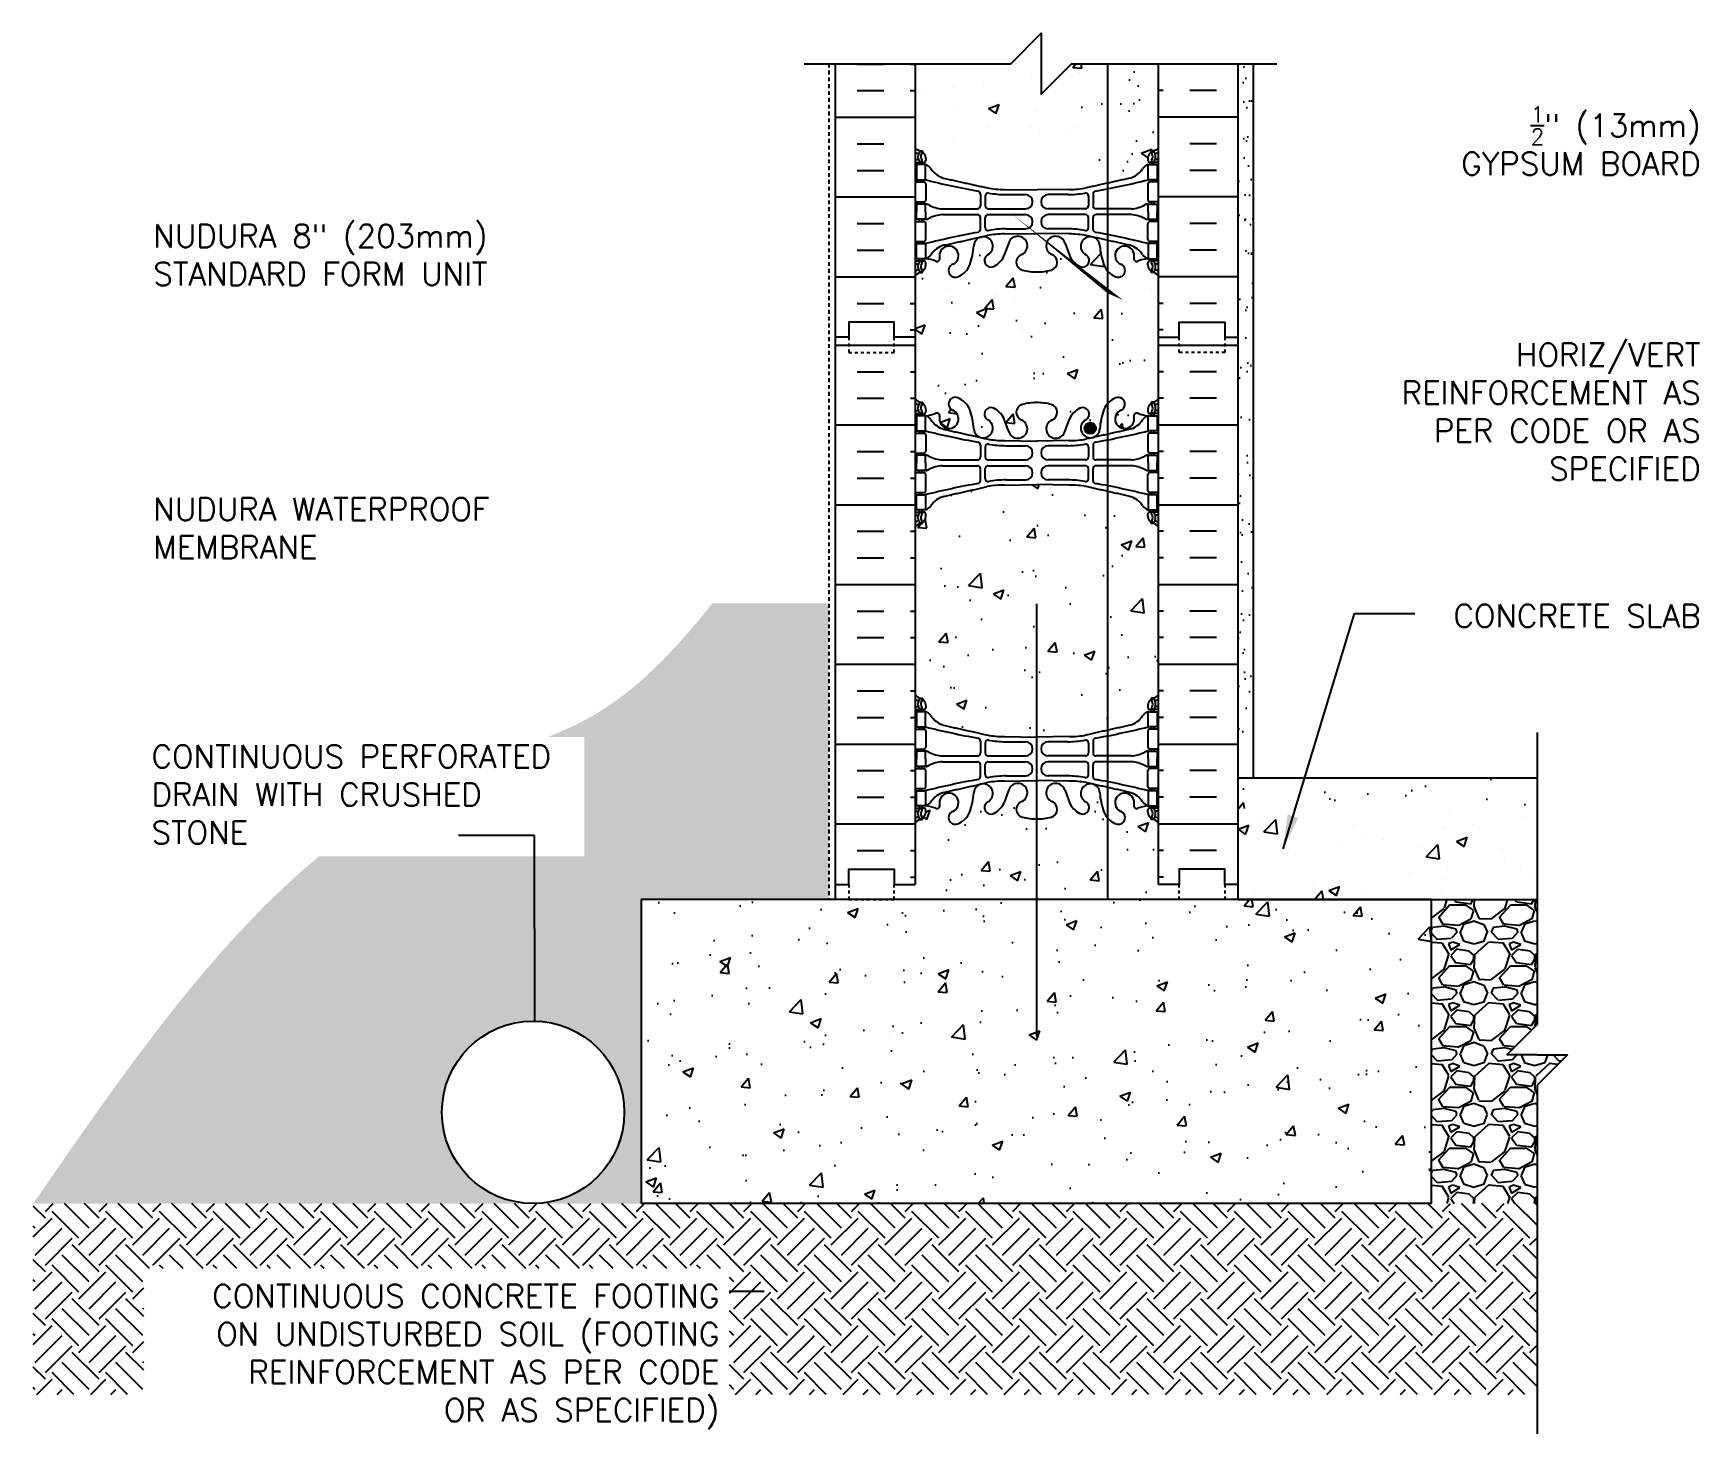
# Model space of a CAD drawing. Header units: inches. Extents: x -48.6 to 6.2, y 171.7 to 217.8.
import ezdxf

# ---------------------------------------------------------------- set-up
doc = ezdxf.new("R2010")
doc.units = ezdxf.units.IN
doc.header["$LTSCALE"] = 0.5
doc.header["$MEASUREMENT"] = 0
doc.linetypes.add('DASHED2', pattern=[0.375, 0.25, -0.125])
for name, color, linetype in [('HATCH', 12, 'Continuous'), ('line25', 2, 'Continuous'), ('LINE3', 3, 'Continuous'), ('LINE50', 5, 'Continuous'), ('LINE9', 9, 'Continuous'), ('TEXT', 4, 'Continuous'), ('Web_Edge', 9, 'Continuous')]:
    doc.layers.add(name, color=color, linetype=linetype)
doc.styles.add('DIM', font='romans.shx', dxfattribs={"width": 0.7})
doc.styles.add('ROMANS', font='romans')
doc.styles.get("Standard").update_dxf_attribs({"font": 'romans.shx'})
doc.dimstyles.new('ext', dxfattribs={"dimscale": 12, "dimtxt": 0.09375, "dimasz": 0.09375, "dimexe": 0.09375, "dimexo": 0.0625, "dimgap": 0.0625, "dimtad": 0, "dimjust": 1, "dimdec": 1, "dimzin": 3, "dimdsep": 46, "dimlunit": 4, "dimtxsty": 'DIM', "dimcen": 0.09, "dimdle": 0.09375, "dimclrt": 4, "dimadec": 0, "dimazin": 0, "dimtfac": 1, "dimtdec": 1, "dimtmove": 2, "dimatfit": 3, "dimfxl": 1, "dimfrac": 2, "dimtolj": 1, "dimtzin": 0, "dimarcsym": 0})
doc.dimstyles.new('ext_12', dxfattribs={"dimscale": 12, "dimtxt": 0.09375, "dimasz": 0.09375, "dimexe": 0.09375, "dimexo": 0.0625, "dimgap": 0.0625, "dimtad": 1, "dimdec": 1, "dimzin": 3, "dimdsep": 46, "dimlunit": 4, "dimtxsty": 'DIM', "dimcen": 0.09, "dimdle": 0.09375, "dimclrt": 4, "dimadec": 0, "dimazin": 0, "dimtfac": 1, "dimtdec": 1, "dimtmove": 2, "dimatfit": 3, "dimfxl": 1, "dimfrac": 2, "dimtolj": 1, "dimtzin": 0, "dimarcsym": 0})
pattern_1 = [(228.0128, (-23.80887, -25.80796), (-15.99999646, -18.00000268), [0.269072, -26.638176]), (184.9697, (-23.98887, -26.00796), (24.000002103, 1.999982614), [0.461736, -45.71185]), (132.5104, (-24.44887, -26.04796), (19.99998144, -22.00001735), [0.325576, -32.232064]), (267.2737, (-25.22887, -26.54796), (1.999992035, 40.00000059), [0.420476, -41.627116]), (292.8337, (-25.24887, -26.96796), (-10.00001981, 23.999992824), [0.41231, -40.818746]), (357.2737, (-25.08887, -27.34796), (-40.00000059, 1.999992035), [0.420476, -41.627116]), (37.6942, (-24.66887, -27.36796), (-26.000014691, -19.99998081), [0.556058, -55.049698]), (72.2553, (-24.22887, -27.02796), (14.000021525, 43.999992462), [0.524976, -51.972642]), (121.4296, (-24.06887, -26.52796), (-16.00001647, 25.999990073), [0.4219, -41.768146]), (175.2364, (-24.28887, -26.16796), (22.00000189, -1.99998307), [0.481664, -23.601526]), (222.3974, (-24.76887, -26.12796), (-24.000014702, -21.999984164), [0.622896, -61.66675]), (138.8141, (-23.24887, -26.56796), (-14.0000059, 11.99999463), [0.212602, -21.047688]), (171.4692, (-23.40887, -26.42796), (25.99999657, -4.00001582), [0.404474, -40.043022]), (225, (-23.8089, -26.368), (-2e-16, -2.000001), [0.282842, -2.545584]), (203.1986, (-23.94887, -26.12796), (9.99999946, 4.00000265), [0.152316, -15.07923]), (291.8014, (-24.08887, -26.18796), (-1.9999998, 6.00000055), [0.215406, -10.554924]), (30.9638, (-24.00887, -26.38796), (5.99999604, 4.00000497), [0.349858, -11.312046]), (161.5651, (-23.7089, -26.20796), (4.0000009, -1.9999968), [0.252982, -6.071574]), (16.3895, (-25.24887, -26.18796), (20.000004397, 5.99998542), [0.3544, -35.08569]), (70.3462, (-24.90887, -26.08796), (-7.999990495, -22.00000427), [0.297322, -29.434816]), (293.1986, (-23.70887, -25.80796), (-4.00000265, 9.99999946), [0.30463, -14.926916]), (343.6105, (-23.58887, -26.08796), (-20.000004397, 5.99998542), [0.3544, -35.08569]), (339.444, (-25.24887, -27.42796), (-10.0000037, 3.999992), [0.34176, -16.746248]), (294.7751, (-24.92887, -27.54796), (-9.99998438, 22.00000684), [0.286356, -28.349286]), (66.8014, (-23.68887, -27.80796), (4.00000265, 9.99999946), [0.30463, -14.926916]), (17.354, (-23.56887, -27.52796), (-26.00000404, -7.999989005), [0.335262, -33.190848]), (69.444, (-24.66887, -27.80796), (-3.999992, -10.0000037), [0.17088, -16.917128]), (101.3099, (-23.80887, -27.80796), (-1.99999526, 8.0000015), [0.10198, -10.096058]), (165.9638, (-23.82887, -27.70796), (6.0000011, -1.9999961), [0.41231, -7.8339]), (186.009, (-24.22887, -27.60796), (19.9999995, 1.999998635), [0.3821, -37.827846]), (303.6901, (-24.0089, -26.56796), (-2.0000027, 3.9999991), [0.288444, -6.922658]), (353.1572, (-23.84887, -26.80796), (33.99999873, -4.000015996), [0.503588, -49.855126]), (60.9454, (-23.34887, -26.86796), (-8.00000005, -14.00000077), [0.205912, -20.385348]), (90, (-23.2489, -26.688), (-2, 2), [0.12, -1.88]), (120.2564, (-24.26887, -27.54796), (7.99998977, -14.00000491), [0.277848, -27.50704]), (48.0128, (-24.40887, -27.30796), (15.99999646, 18.00000268), [0.538144, -26.369104]), (0, (-24.0489, -26.908), (2, 2), [0.52, -1.48]), (325.3048, (-23.52887, -26.90796), (-19.99998852, 14.00001722), [0.316228, -31.306548]), (254.0546, (-23.26887, -27.08796), (-1.99999978, -8.00000025), [0.291204, -14.269016]), (207.646, (-23.34887, -27.36796), (-37.999991614, -20.000015426), [0.47413, -46.938948]), (175.4261, (-23.76887, -27.58796), (-26.000001117, 1.999989602), [0.501598, -49.658148])]
pattern_2 = [(45, (-25.2489, -27.808), (1e-16, 1.767767), [1.25, -1.25]), (45, (-25.5803, -27.4765), (1e-16, 1.767767), [1.25, -1.25]), (45, (-25.9118, -27.145), (1e-16, 1.767767), [1.25, -1.25]), (135, (-25.9118, -26.9241), (-1.767767, 2e-16), [1.25, -1.25]), (135, (-25.5803, -26.5926), (-1.767767, 2e-16), [1.25, -1.25]), (135, (-25.2489, -26.2612), (-1.767767, 2e-16), [1.25, -1.25])]

msp = doc.modelspace()

# ---------------------------------------------------------------- texts
at = {"layer": 'TEXT', "char_height": 0.75, "style": 'ROMANS'}
for s, insert, width, attachment_point in [('\\A1;{\\H0.7x;\\S1/2;}" (13mm) \\PGYPSUM BOARD', (6.221, 214.248), 11.98734, 6), ('NUDURA 8" (203mm) STANDARD FORM UNIT', (-44.676, 210.49), 14.30365, 4), ('HORIZ/VERT REINFORCEMENT AS PER CODE OR AS SPECIFIED', (6.221, 205.333), 11.98734, 6), ('NUDURA WATERPROOF MEMBRANE', (-44.676, 201.498), 14.30365, 4), ('CONCRETE SLAB  ', (6.221, 198.616), 14.1811, 6), ('CONTINUOUS PERFORATED DRAIN WITH CRUSHED STONE', (-44.736, 192.739), 14.30365, 4)]:
    msp.add_mtext(s, dxfattribs=dict(at, insert=insert, width=width, attachment_point=attachment_point))
at = {"layer": 'TEXT', "insert": (-26.057, 174.238), "char_height": 0.75, "width": 18.6698, "attachment_point": 6}
msp.add_mtext('CONTINUOUS CONCRETE FOOTING ON UNDISTURBED SOIL (FOOTING REINFORCEMENT AS PER CODE OR AS SPECIFIED)', dxfattribs=at)

# ---------------------------------------------------------------- hatches: boundary and pattern name
h = msp.add_hatch()
h.set_pattern_fill('GRAVEL', color=12, scale=2, style=0)
h.set_pattern_definition(pattern_1)
edge = h.paths.add_edge_path()
edge.add_spline(control_points=[(-26.292, 199.023), (-27.453, 197.561), (-29.083, 195.785), (-31.21, 194.826), (-31.7, 194.63)], knot_values=[6.696622, 6.696622, 6.696622, 6.696622, 12.167605, 13.754566, 13.754566, 13.754566, 13.754566], degree=3, periodic=0)
edge.add_line((-31.7, 194.63), (-30.5, 194.63))
edge.add_line((-30.5, 194.63), (-30.5, 190.709))
edge.add_line((-30.5, 190.709), (-39.222, 190.709))
edge.add_spline(control_points=[(-39.222, 190.709), (-41.461, 188.856), (-44.737, 184.933), (-47.493, 180.927), (-48.625, 179.282)], knot_values=[22.269966, 22.269966, 22.269966, 22.269966, 30.925801, 36.953415, 36.953415, 36.953415, 36.953415], degree=3, periodic=0)
edge.add_line((-48.625, 179.282), (-32.185, 179.282))
edge.add_arc((-32.185, 182.282), 3, 180, 270, ccw=False)
edge.add_arc((-32.185, 182.282), 3, 0, 180, ccw=False)
edge.add_arc((-32.185, 182.282), 3, -90, 0, ccw=False)
edge.add_line((-32.185, 179.282), (-28.627, 179.282))
edge.add_line((-28.627, 179.282), (-28.627, 189.282))
edge.add_line((-28.627, 189.282), (-22.463, 189.282))
edge.add_line((-22.463, 189.282), (-22.463, 199.023))
edge.add_line((-22.463, 199.023), (-23.543, 199.023))
edge.add_line((-23.543, 199.023), (-26.292, 199.023))
h = msp.add_hatch()
h.set_pattern_fill('GRAVEL', color=12, scale=2, style=0)
h.set_pattern_definition(pattern_1)
h.paths.add_polyline_path([(0.841, 185.173), (0.841, 189.282), (-2.627, 189.282), (-2.627, 179.282), (0.841, 179.282), (0.841, 183.173), (1.841, 184.173), (-0.159, 184.173)])
at = {"layer": 'HATCH'}
h = msp.add_hatch(dxfattribs=at)
h.set_pattern_fill('AR-CONC', color=256, scale=0.5, style=0)
h.set_pattern_definition([(50, (-38.8427, -19.9647), (3.5863, -0.31376), [0.375, -4.125]), (355, (-38.8427, -19.9647), (-0.693757, 3.76096), [0.3, -3.3]), (100.4514, (-38.5438, -19.991), (2.892547, 3.4472), [0.3187, -3.50571]), (46.1842, (-38.8427, -18.9647), (5.336205, -0.827595), [0.5625, -6.1875]), (96.6356, (-38.398, -19.0337), (4.67331, 4.87059), [0.47805, -5.25856]), (351.1842, (-38.8427, -18.9647), (4.67331, 4.87059), [0.45, -4.95]), (21, (-38.3427, -19.2147), (2.984535, -2.013094), [0.375, -4.125]), (326, (-38.3427, -19.2147), (1.216577, 3.62575), [0.3, -3.3]), (71.4514, (-38.094, -19.3825), (4.201113, 1.61265), [0.3187, -3.50571]), (37.5, (-38.8427, -19.9647), (0.060799, 1.664469), [0, -3.26, 0, -3.35, 0, -3.3125]), (7.5, (-38.8427, -19.9647), (1.315348, 1.972059), [0, -1.91, 0, -3.185, 0, -1.2625]), (327.5, (-39.9577, -19.9647), (2.669112, -0.112774), [0, -1.25, 0, -3.9, 0, -5.175]), (317.5, (-40.4577, -19.9647), (2.91593, 0.500525), [0, -1.625, 0, -2.59, 0, -3.675])])
h.paths.add_polyline_path([(-13.016, 214.051, -1), (-12.853, 213.643, 2.087231), (-12.419, 213.418, -0.669601), (-12.286, 213.538, 0.085348), (-11.957, 213.463), (-11.852, 213.463), (-11.852, 213.533), (-11.899, 213.533, -0.414214), (-11.962, 213.595), (-11.962, 213.663, -0.249069), (-11.852, 213.87), (-11.852, 213.911), (-11.762, 213.911, 0.088416), (-11.616, 214.009), (-11.616, 216.782), (-14.16, 216.782), (-14.133, 216.634), (-14.326, 216.651), (-14.326, 213.632, -0.050563), (-14.198, 213.714, -0.940793), (-13.995, 213.331, 1.702394), (-13.545, 213.018, -0.069923), (-13.408, 213.662, -0.21345)])
h = msp.add_hatch(dxfattribs=at)
h.set_pattern_fill('AR-CONC', color=256, scale=0.5)
edge = h.paths.add_edge_path()
edge.add_line((-11.616, 216.782), (-13.292, 216.782))
edge.add_line((-13.292, 216.782), (-13.292, 212.852))
edge.add_spline(control_points=[(-13.292, 212.852), (-12.55, 213.017)], knot_values=[0, 0, 0.515793, 0.515793], degree=1, periodic=0)
edge.add_arc((-12.758, 213.731), 0.743, 286.1893, 325.772)
edge.add_arc((-11.834, 213.12), 0.364, 109.6613, 147.9576, ccw=False)
edge.add_line((-11.957, 213.463), (-11.852, 213.463))
edge.add_line((-11.852, 213.463), (-11.852, 213.533))
edge.add_line((-11.852, 213.533), (-11.899, 213.533))
edge.add_arc((-11.899, 213.595), 0.0625, 180, 270, ccw=False)
edge.add_line((-11.962, 213.595), (-11.962, 213.663))
edge.add_arc((-11.712, 213.663), 0.25, 124.0558, 180, ccw=False)
edge.add_line((-11.852, 213.87), (-11.852, 213.911))
edge.add_line((-11.852, 213.911), (-11.762, 213.911))
edge.add_arc((-11.962, 214.37), 0.5, 293.5782, 313.7891)
edge.add_line((-11.616, 214.009), (-11.616, 216.782))
h = msp.add_hatch(dxfattribs=at)
h.set_pattern_fill('AR-SAND', color=256, scale=0.5, style=0)
h.set_pattern_definition([(37.5, (7.8607, 190.53194), (-0.031497, 0.963412), [0, -0.76, 0, -0.85, 0, -0.8125]), (7.5, (7.8607, 190.532), (0.88489, 1.411073), [0, -0.41, 0, -0.685, 0, -0.2625]), (327.5, (7.2457, 190.53194), (1.55707, 0.00283), [0, -0.25, 0, -0.9, 0, -1.175]), (317.5, (7.2457, 190.532), (1.503063, 0.43884), [0, -0.125, 0, -0.59, 0, -0.675])])
h.paths.add_polyline_path([(-8.491, 204.743), (-8.991, 204.743), (-8.991, 194.782), (-8.491, 194.782)])
h.paths.add_polyline_path([(-8.491, 208.945), (-8.991, 208.945), (-8.991, 207.782), (-8.991, 204.743), (-8.491, 204.743)])
h.paths.add_polyline_path([(-8.491, 216.782), (-8.991, 216.782), (-8.991, 208.945), (-8.491, 208.945)])
h = msp.add_hatch(dxfattribs=at)
h.set_pattern_fill('AR-CONC', color=256, scale=0.5)
h.paths.add_polyline_path([(-13.292, 209.968, -0.084758), (-13.408, 210.163, -0.069923), (-13.545, 210.807, 1.702394), (-13.995, 210.494, -0.940793), (-14.198, 210.111, -0.173075), (-14.544, 210.478), (-14.687, 210.865, 1.612474), (-15.119, 210.505, -0.734872), (-15.142, 209.994, -0.068475), (-15.616, 209.932, -0.068475), (-16.09, 209.994, -0.734872), (-16.113, 210.505, 1.612474), (-16.545, 210.865), (-16.687, 210.478, -0.173075), (-17.033, 210.111, -0.940793), (-17.237, 210.494, 1.702394), (-17.686, 210.807, -0.069923), (-17.823, 210.163, -0.21345), (-18.216, 209.774, -1), (-18.379, 210.182, 2.087231), (-18.813, 210.407, -0.669601), (-18.945, 210.287, 0.085348), (-19.275, 210.363), (-19.38, 210.363), (-19.38, 210.293), (-19.332, 210.293, -0.414214), (-19.27, 210.23), (-19.27, 210.163, -0.249069), (-19.38, 209.955), (-19.38, 209.914), (-19.47, 209.914, 0.088416), (-19.616, 209.816), (-19.616, 208.066), (-19.29, 208.191), (-19.392, 207.888), (-19.616, 208.039), (-19.616, 207.782), (-19.616, 205.748, 0.088416), (-19.47, 205.65), (-19.38, 205.65), (-19.38, 205.608, -0.249069), (-19.27, 205.401), (-19.27, 205.334, -0.414214), (-19.332, 205.271), (-19.38, 205.271), (-19.38, 205.201), (-19.275, 205.201, 0.085348), (-18.945, 205.277, -0.669601), (-18.813, 205.157, 2.087231), (-18.379, 205.381, -1), (-18.216, 205.79, -0.21345), (-17.823, 205.401, -0.069923), (-17.686, 204.757, 1.702394), (-17.237, 205.069, -0.940793), (-17.033, 205.453, -0.173075), (-16.687, 205.086), (-16.545, 204.699, 1.612474), (-16.113, 205.059, -0.734872), (-16.09, 205.57, -0.068475), (-15.616, 205.632, -0.068475), (-15.142, 205.57, -0.734872), (-15.119, 205.059, 1.612474), (-14.687, 204.699), (-14.544, 205.086, -0.173075), (-14.198, 205.453, -0.940793), (-13.995, 205.069, 1.702394), (-13.545, 204.757, -0.069923), (-13.408, 205.401, -0.084758), (-13.292, 205.596)])
h.paths.add_polyline_path([(-16.332, 209.426), (-16.63, 209.452), (-16.389, 209.739)], flags=16)
h.paths.add_polyline_path([(-13.67, 204.788, -1), (-14.045, 204.788, -1)], flags=16)
h.paths.add_polyline_path([(-11.616, 207.782), (-11.616, 208.107), (-12.212, 208.568), (-13.292, 209.232), (-13.292, 205.596, -0.126405), (-13.016, 205.79, -1), (-12.853, 205.381, 2.087231), (-12.419, 205.157, -0.669601), (-12.286, 205.277, 0.085348), (-11.957, 205.201), (-11.852, 205.201), (-11.852, 205.271), (-11.899, 205.271, -0.414214), (-11.962, 205.334), (-11.962, 205.401, -0.249069), (-11.852, 205.608), (-11.852, 205.65), (-11.762, 205.65, 0.088416), (-11.616, 205.748)])
h.paths.add_polyline_path([(-11.899, 202.031), (-11.852, 202.031), (-11.852, 202.101), (-11.957, 202.101), (-11.957, 202.601, 0.012103), (-13.292, 202.899), (-13.292, 194.665, 0.012103), (-11.957, 194.963), (-11.957, 195.463), (-11.852, 195.463), (-11.852, 195.533), (-11.899, 195.533, -0.414214), (-11.962, 195.595), (-11.962, 195.663, -0.249069), (-11.852, 195.87), (-11.852, 195.911), (-11.762, 195.911, 0.088416), (-11.616, 196.009), (-11.616, 201.555, 0.088416), (-11.762, 201.653), (-11.852, 201.653), (-11.852, 201.694, -0.249069), (-11.962, 201.901), (-11.962, 201.969, -0.414214)])
h.paths.add_polyline_path([(-11.616, 191.816, 0.088416), (-11.762, 191.914), (-11.852, 191.914), (-11.852, 191.955, -0.249069), (-11.962, 192.163), (-11.962, 192.23, -0.414214), (-11.899, 192.293), (-11.852, 192.293), (-11.852, 192.363), (-11.957, 192.363, 0.085348), (-12.286, 192.287, -0.669601), (-12.419, 192.407, 2.087231), (-12.853, 192.182, -1), (-13.016, 191.774, -0.126405), (-13.292, 191.968), (-13.292, 189.282), (-10.928, 189.282), (-10.928, 189.782), (-11.616, 189.782)])
h.paths.add_polyline_path([(-13.292, 191.968, -0.084758), (-13.408, 192.163, -0.069923), (-13.545, 192.807, 1.702394), (-13.995, 192.494, -0.940793), (-14.198, 192.111, -0.173075), (-14.544, 192.478), (-14.687, 192.865, 1.612474), (-15.119, 192.505, -0.734872), (-15.142, 191.994, -0.070129), (-15.627, 191.932), (-15.627, 189.282), (-13.292, 189.282)])
h.paths.add_polyline_path([(-15.627, 191.932, -0.066822), (-16.09, 191.994, -0.734872), (-16.113, 192.505, 1.612474), (-16.545, 192.865), (-16.687, 192.478, -0.173075), (-17.033, 192.111, -0.940793), (-17.237, 192.494, 1.702394), (-17.686, 192.807, -0.069923), (-17.823, 192.163, -0.21345), (-18.216, 191.774, -1), (-18.379, 192.182, 2.087231), (-18.813, 192.407, -0.669601), (-18.945, 192.287, 0.085348), (-19.275, 192.363), (-19.38, 192.363), (-19.38, 192.293), (-19.332, 192.293, -0.414214), (-19.27, 192.23), (-19.27, 192.163, -0.249069), (-19.38, 191.955), (-19.38, 191.914), (-19.47, 191.914, 0.088416), (-19.616, 191.816), (-19.616, 189.782), (-20.303, 189.782), (-20.303, 189.282), (-15.627, 189.282)])
h = msp.add_hatch(dxfattribs=at)
h.set_pattern_fill('INSUL', color=256, scale=7, style=0)
h.set_pattern_definition([(0, (-2945.7774, -207.2276), (0, 2.625), []), (0, (-2945.7774, -206.3526), (0, 2.625), [0.875, -0.875]), (0, (-2945.7774, -205.4776), (0, 2.625), [0.875, -0.875])])
h.paths.add_polyline_path([(-22.241, 189.782), (-21.803, 189.782), (-21.803, 190.282), (-20.303, 190.282), (-20.303, 189.782), (-19.616, 189.782), (-19.616, 207.782), (-20.303, 207.782), (-20.303, 208.282), (-21.803, 208.282), (-21.803, 207.782), (-22.241, 207.782)])
h = msp.add_hatch(dxfattribs=at)
h.set_pattern_fill('INSUL', color=256, scale=7, style=0)
h.set_pattern_definition([(180, (2914.5457, -207.2276), (0, 2.625), []), (180, (2914.5457, -206.3526), (0, 2.625), [0.875, -0.875]), (180, (2914.5457, -205.4776), (0, 2.625), [0.875, -0.875])])
h.paths.add_polyline_path([(-8.991, 189.782), (-9.428, 189.782), (-9.428, 190.282), (-10.928, 190.282), (-10.928, 189.782), (-11.616, 189.782), (-11.616, 207.782), (-10.928, 207.782), (-10.928, 208.282), (-9.428, 208.282), (-9.428, 207.782), (-8.991, 207.782)])
h = msp.add_hatch(dxfattribs=at)
h.set_pattern_fill('AR-CONC', color=256, scale=0.5)
edge = h.paths.add_edge_path()
edge.add_spline(control_points=[(-13.292, 202.712), (-13.988, 202.867)], knot_values=[0.515793, 0.515793, 1, 1], degree=1, periodic=0)
edge.add_arc((-14.544, 199.936), 2.984, 79.2546, 90.0995)
edge.add_line((-14.549, 202.92), (-15.616, 202.935))
edge.add_line((-15.616, 202.935), (-16.682, 202.92))
edge.add_arc((-16.688, 199.936), 2.984, 89.9005, 100.7454)
edge.add_spline(control_points=[(-17.244, 202.867), (-18.681, 202.547)], knot_values=[0, 0, 1, 1], degree=1, periodic=0)
edge.add_arc((-18.474, 201.833), 0.743, 106.1893, 145.772)
edge.add_arc((-19.397, 202.444), 0.364, 289.6613, 327.9576, ccw=False)
edge.add_line((-19.275, 202.101), (-19.38, 202.101))
edge.add_line((-19.38, 202.101), (-19.38, 202.031))
edge.add_line((-19.38, 202.031), (-19.332, 202.031))
edge.add_arc((-19.332, 201.969), 0.0625, 0, 90, ccw=False)
edge.add_line((-19.27, 201.969), (-19.27, 201.901))
edge.add_arc((-19.52, 201.901), 0.25, 304.0558, 360, ccw=False)
edge.add_line((-19.38, 201.694), (-19.38, 201.653))
edge.add_line((-19.38, 201.653), (-19.47, 201.653))
edge.add_arc((-19.27, 201.194), 0.5, 113.5782, 133.7891)
edge.add_line((-19.616, 201.555), (-19.616, 196.009))
edge.add_arc((-19.27, 196.37), 0.5, 226.2109, 246.4218)
edge.add_line((-19.47, 195.911), (-19.38, 195.911))
edge.add_line((-19.38, 195.911), (-19.38, 195.87))
edge.add_arc((-19.52, 195.663), 0.25, 0, 55.9442, ccw=False)
edge.add_line((-19.27, 195.663), (-19.27, 195.595))
edge.add_arc((-19.332, 195.595), 0.0625, -90, 0, ccw=False)
edge.add_line((-19.332, 195.533), (-19.38, 195.533))
edge.add_line((-19.38, 195.533), (-19.38, 195.463))
edge.add_line((-19.38, 195.463), (-19.275, 195.463))
edge.add_arc((-19.397, 195.12), 0.364, 32.0424, 70.3387, ccw=False)
edge.add_arc((-18.474, 195.731), 0.743, 214.228, 253.8107)
edge.add_spline(control_points=[(-18.681, 195.017), (-17.244, 194.697)], knot_values=[0, 0, 1, 1], degree=1, periodic=0)
edge.add_arc((-16.688, 197.628), 2.984, 259.2546, 270.0995)
edge.add_line((-16.682, 194.644), (-15.616, 194.629))
edge.add_line((-15.616, 194.629), (-14.549, 194.644))
edge.add_arc((-14.544, 197.628), 2.984, 269.9005, 280.7454)
edge.add_spline(control_points=[(-13.988, 194.697), (-13.292, 194.852)], knot_values=[0.515793, 0.515793, 1, 1], degree=1, periodic=0)
edge.add_line((-13.292, 194.852), (-13.292, 202.712))
h = msp.add_hatch(dxfattribs=at)
h.set_pattern_fill('AR-CONC', color=256, scale=0.5, style=0)
h.set_pattern_definition([(50, (62.7574, -25.0144), (3.5863, -0.31376), [0.375, -4.125]), (355, (62.7574, -25.0144), (-0.693757, 3.76096), [0.3, -3.3]), (100.4514, (63.0563, -25.0405), (2.892547, 3.4472), [0.3187, -3.50571]), (46.1842, (62.7574, -24.0144), (5.336205, -0.827595), [0.5625, -6.1875]), (96.6356, (63.202, -24.0834), (4.67331, 4.87059), [0.47805, -5.25856]), (351.1842, (62.7574, -24.0144), (4.67331, 4.87059), [0.45, -4.95]), (21, (63.2574, -24.2644), (2.984535, -2.013094), [0.375, -4.125]), (326, (63.2574, -24.2644), (1.216577, 3.62575), [0.3, -3.3]), (71.4514, (63.506, -24.432), (4.201113, 1.61265), [0.3187, -3.50571]), (37.5, (62.7574, -25.0144), (0.060799, 1.664469), [0, -3.26, 0, -3.35, 0, -3.3125]), (7.5, (62.7574, -25.0144), (1.315348, 1.972059), [0, -1.91, 0, -3.185, 0, -1.2625]), (327.5, (61.6424, -25.0144), (2.669112, -0.112774), [0, -1.25, 0, -3.9, 0, -5.175]), (317.5, (61.1424, -25.0144), (2.91593, 0.500525), [0, -1.625, 0, -2.59, 0, -3.675])])
h.paths.add_polyline_path([(0.841, 193.282), (-8.991, 193.282), (-8.991, 192.282), (0.841, 192.282)])
h = msp.add_hatch(dxfattribs=at)
h.set_pattern_fill('AR-CONC', color=256, scale=0.5, style=0)
h.set_pattern_definition([(50, (-25.249, -27.808), (3.5863, -0.31376), [0.375, -4.125]), (355, (-25.249, -27.808), (-0.693757, 3.76096), [0.3, -3.3]), (100.4514, (-24.95, -27.834), (2.892547, 3.4472), [0.3187, -3.50571]), (46.1842, (-25.249, -26.808), (5.336205, -0.827595), [0.5625, -6.1875]), (96.6356, (-24.804, -26.877), (4.67331, 4.87059), [0.47805, -5.25856]), (351.1842, (-25.249, -26.808), (4.67331, 4.8706), [0.45, -4.95]), (21, (-24.749, -27.058), (2.984535, -2.013094), [0.375, -4.125]), (326, (-24.749, -27.058), (1.216577, 3.62575), [0.3, -3.3]), (71.4514, (-24.5, -27.2257), (4.201113, 1.61265), [0.3187, -3.50571]), (37.5, (-25.2489, -27.808), (0.060799, 1.664469), [0, -3.26, 0, -3.35, 0, -3.3125]), (7.5, (-25.2489, -27.808), (1.315348, 1.972059), [0, -1.91, 0, -3.185, 0, -1.2625]), (327.5, (-26.3639, -27.808), (2.669112, -0.112774), [0, -1.25, 0, -3.9, 0, -5.175]), (317.5, (-26.8639, -27.808), (2.91593, 0.500525), [0, -1.625, 0, -2.59, 0, -3.675])])
h.paths.add_polyline_path([(-28.627, 189.282), (-28.627, 179.282), (-2.627, 179.282), (-2.627, 189.282)])
h = msp.add_hatch(dxfattribs=at)
h.set_pattern_fill('EARTH', color=256, scale=5, angle=45, style=0)
h.set_pattern_definition(pattern_2)
h.paths.add_polyline_path([(-17.998, 179.282), (-28.627, 179.282), (-48.625, 179.282), (-48.625, 173.001), (-44.995, 173.001), (-44.995, 177.141), (-25.729, 177.141), (-25.729, 174.84), (-20.174, 174.84)])
h = msp.add_hatch(dxfattribs=at)
h.set_pattern_fill('EARTH', color=256, scale=5, angle=45, style=0)
h.set_pattern_definition(pattern_2)
h.paths.add_polyline_path([(0.841, 173.001), (0.841, 179.282), (-17.998, 179.282), (-20.174, 174.84), (-25.729, 174.84), (-25.729, 173.001)])
at = {"layer": 'LINE3'}
msp.add_hatch(color=256, dxfattribs=at).paths.add_polyline_path([(-13.67, 204.788, 1), (-14.045, 204.788, 1)])

# ---------------------------------------------------------------- linework, layer by layer
at = {"layer": 'HATCH'}
for p, q in [((-21.527, 216.772), (-20.652, 216.772)), ((-19.777, 216.772), (-19.616, 216.772)), ((-14.431, 216.66), (-14.329, 216.782)), ((-14.431, 216.66), (-14.133, 216.634)), ((-14.132, 216.632), (-14.16, 216.782)), ((-11.454, 216.772), (-11.616, 216.772)), ((-9.704, 216.772), (-10.579, 216.772)), ((-18.344, 215.996), (-18.344, 215.996)), ((-17.378, 216.091), (-17.378, 216.091)), ((-15.777, 216.348), (-15.777, 216.348)), ((-14.22, 216.507), (-14.22, 216.507)), ((-11.995, 215.981), (-11.995, 215.981)), ((-21.527, 215.897), (-20.652, 215.897)), ((-19.777, 215.897), (-19.616, 215.897)), ((-19.271, 215.842), (-19.271, 215.842)), ((-17.208, 215.308), (-16.858, 215.442)), ((-16.959, 215.138), (-16.858, 215.44)), ((-16.911, 215.48), (-16.911, 215.48)), ((-11.454, 215.897), (-11.616, 215.897)), ((-9.704, 215.897), (-10.579, 215.897)), ((-22.241, 215.022), (-19.616, 215.022)), ((-18.28, 215.362), (-18.28, 215.362)), ((-17.208, 215.308), (-16.96, 215.14)), ((-15.611, 215.249), (-15.611, 215.249)), ((-8.991, 215.022), (-11.616, 215.022)), ((-18.405, 214.331), (-18.405, 214.331)), ((-17.225, 214.691), (-17.225, 214.691)), ((-15.838, 214.683), (-15.838, 214.683)), ((-15.535, 214.535), (-15.535, 214.535)), ((-14.556, 214.578), (-14.556, 214.578)), ((-14.284, 214.7), (-14.284, 214.7)), ((-21.527, 214.147), (-20.652, 214.147)), ((-9.704, 214.147), (-10.579, 214.147)), ((-21.527, 213.272), (-20.652, 213.272)), ((-9.704, 213.272), (-10.579, 213.272)), ((-22.241, 212.397), (-19.616, 212.397)), ((-8.991, 212.397), (-11.616, 212.397)), ((-21.527, 211.522), (-20.652, 211.522)), ((-9.704, 211.522), (-10.579, 211.522)), ((-21.527, 210.647), (-20.652, 210.647)), ((-9.704, 210.647), (-10.579, 210.647)), ((-22.241, 209.772), (-19.616, 209.772)), ((-16.63, 209.452), (-16.389, 209.739)), ((-16.63, 209.452), (-16.331, 209.426)), ((-16.525, 209.481), (-16.525, 209.481)), ((-16.331, 209.424), (-16.389, 209.737)), ((-8.991, 209.772), (-11.616, 209.772)), ((-21.527, 208.897), (-20.652, 208.897)), ((-19.777, 208.897), (-19.616, 208.897)), ((-18.588, 209.338), (-18.588, 209.338)), ((-16.926, 209.149), (-16.926, 209.149)), ((-16.336, 209.033), (-16.336, 209.033)), ((-11.856, 209.368), (-11.856, 209.368)), ((-11.454, 208.897), (-11.616, 208.897)), ((-9.704, 208.897), (-10.579, 208.897)), ((-19.481, 208.619), (-19.481, 208.619)), ((-18.23, 208.784), (-18.23, 208.784)), ((-19.777, 208.022), (-19.616, 208.022)), ((-19.616, 208.066), (-19.292, 208.191)), ((-19.616, 208.039), (-19.393, 207.888)), ((-19.393, 207.886), (-19.291, 208.188)), ((-16.081, 208.025), (-16.081, 208.025)), ((-11.454, 208.022), (-11.616, 208.022)), ((-8.319, 191.861), (-8.319, 191.861)), ((-8.148, 191.515), (-7.758, 191.921)), ((-7.703, 191.446), (-7.758, 191.921)), ((-2.051, 192.124), (-2.051, 192.124)), ((0.353, 191.978), (0.353, 191.978)), ((-8.991, 191.598), (-8.645, 191.73)), ((-8.991, 191.593), (-8.746, 191.428)), ((-8.746, 191.428), (-8.645, 191.73)), ((-8.148, 191.515), (-7.703, 191.446)), ((-7.103, 191.459), (-7.103, 191.459)), ((-5.209, 191.708), (-5.209, 191.708)), ((-2.214, 191.626), (-2.214, 191.626)), ((-1.809, 191.195), (-1.459, 191.33)), ((-1.561, 191.028), (-1.459, 191.33)), ((-1.289, 191.764), (-1.289, 191.764)), ((-8.354, 191.294), (-8.354, 191.294)), ((-8.295, 191.264), (-8.295, 191.264)), ((-7.336, 190.931), (-7.336, 190.931)), ((-7.121, 190.763), (-7.121, 190.763)), ((-5.626, 191.151), (-5.626, 191.151)), ((-4.811, 191.251), (-4.811, 191.251)), ((-4.205, 191.263), (-4.205, 191.263)), ((-2.957, 191.038), (-2.957, 191.038)), ((-2.812, 190.687), (-2.422, 191.093)), ((-2.367, 190.618), (-2.422, 191.093)), ((-1.809, 191.195), (-1.561, 191.028)), ((-0.288, 190.925), (-0.288, 190.925)), ((-2.812, 190.687), (-2.367, 190.618)), ((-2.115, 190.316), (-2.115, 190.316)), ((-0.221, 190.566), (-0.221, 190.566)), ((0.293, 190.314), (0.293, 190.314)), ((-6.524, 189.736), (-6.524, 189.736)), ((-6.011, 189.583), (-5.66, 189.717)), ((-5.762, 189.415), (-5.66, 189.717)), ((-3.367, 190.152), (-3.367, 190.152)), ((-2.275, 189.962), (-2.275, 189.962)), ((0.62, 190.014), (0.62, 190.014)), ((-8.418, 189.487), (-8.418, 189.487)), ((-6.484, 189.287), (-6.243, 189.574)), ((-6.484, 189.287), (-6.427, 189.282)), ((-6.19, 189.282), (-6.243, 189.574)), ((-6.011, 189.583), (-5.762, 189.415)), ((-4.871, 189.587), (-4.871, 189.587)), ((-2.296, 189.514), (-2.296, 189.514))]:
    msp.add_line(p, q, dxfattribs=at)
at = {"layer": 'line25'}
for p, q in [((-19.616, 216.782), (-19.616, 207.782)), ((-11.616, 207.782), (-11.616, 216.782)), ((-19.616, 207.782), (-19.616, 189.782)), ((-11.616, 189.782), (-11.616, 207.782))]:
    msp.add_line(p, q, dxfattribs=at)
at = {"layer": 'LINE3'}
for p, q in [((-13.292, 216.782), (-13.292, 189.282)), ((-15.627, 199.007), (-15.627, 184.782))]:
    msp.add_line(p, q, dxfattribs=at)
msp.add_circle((-13.857, 204.788), 0.188, dxfattribs=at)
at = {"layer": 'LINE50'}
for p, q in [((-22.241, 207.782), (-22.241, 216.782)), ((-8.991, 207.782), (-8.991, 216.782)), ((-22.241, 189.282), (-22.241, 207.782)), ((-8.991, 189.282), (-8.991, 207.782)), ((-8.991, 193.282), (0.841, 193.282)), ((-2.627, 189.282), (-28.627, 189.282)), ((-28.627, 189.282), (-28.627, 179.282)), ((-8.991, 189.282), (0.841, 189.282)), ((-2.627, 179.282), (-2.627, 189.282)), ((-2.627, 179.282), (-28.627, 179.282))]:
    msp.add_line(p, q, dxfattribs=at)
for points in [[(-19.616, 207.782), (-20.303, 207.782), (-20.303, 208.282), (-21.803, 208.282), (-21.803, 207.782), (-22.241, 207.782)], [(-11.616, 207.782), (-10.928, 207.782), (-10.928, 208.282), (-9.428, 208.282), (-9.428, 207.782), (-8.991, 207.782)], [(-22.241, 189.782), (-21.803, 189.782), (-21.803, 190.282), (-20.303, 190.282), (-20.303, 189.782), (-19.616, 189.782)], [(-8.991, 189.782), (-9.428, 189.782), (-9.428, 190.282), (-10.928, 190.282), (-10.928, 189.782), (-11.616, 189.782)]]:
    msp.add_lwpolyline(points, dxfattribs=at)
at = {"layer": 'LINE9', "linetype": 'DASHED2'}
msp.add_line((-22.452, 216.782), (-22.452, 189.282), dxfattribs=at)
at = {"layer": 'LINE9'}
for p, q in [((-8.491, 193.282), (-8.491, 216.782)), ((0.841, 194.782), (0.841, 185.173)), ((-0.159, 184.173), (0.841, 185.173)), ((0.841, 184.173), (-0.159, 184.173)), ((1.841, 184.173), (0.841, 183.173)), ((0.841, 184.173), (1.841, 184.173)), ((0.841, 183.173), (0.841, 176.604)), ((0.841, 176.604), (0.841, 171.709))]:
    msp.add_line(p, q, dxfattribs=at)
msp.add_lwpolyline([(-23.267, 216.782), (-16.471, 216.782), (-15.471, 217.782), (-15.471, 215.782), (-14.471, 216.782), (-7.717, 216.782)], dxfattribs=at)
at = {"layer": 'LINE9', "linetype": 'DASHED2', "ltscale": 0.15}
for points in [[(-21.803, 207.782), (-21.803, 207.782), (-21.803, 207.282), (-20.303, 207.282), (-20.303, 207.782), (-20.303, 207.782)], [(-9.428, 207.782), (-9.428, 207.782), (-9.428, 207.282), (-10.928, 207.282), (-10.928, 207.782), (-10.928, 207.782)], [(-21.803, 189.782), (-21.803, 189.782), (-21.803, 189.282), (-20.303, 189.282), (-20.303, 189.782), (-20.303, 189.782)], [(-9.428, 189.782), (-9.428, 189.782), (-9.428, 189.282), (-10.928, 189.282), (-10.928, 189.782), (-10.928, 189.782)]]:
    msp.add_lwpolyline(points, dxfattribs=at)
at = {"layer": 'LINE9', "color": 9}
msp.add_circle((-32.185, 182.282), 3, dxfattribs=at)
at = {"layer": 'TEXT'}
msp.add_line((-25.736, 176.4), (-24.588, 176.4), dxfattribs=at)
for points in [[(-8.491, 214.84, 0, 0.36, 0), (-7.411, 214.84, 0, 0, 0), (-0.708, 214.84, 0, 0, 0)], [(-13.292, 209.232, 0, 0.36, 0), (-12.212, 208.568, 0, 0, 0), (-7.3, 204.766, 0, 0, 0)], [(-21.574, 210.936, 0, 0.36, 0), (-22.654, 210.936, 0, 0, 0), (-31.848, 210.936, 0, 0, 0)], [(-13.671, 204.766, 0, 0.36, 0), (-12.591, 204.766, 0, 0, 0), (-4.595, 204.766, 0, 0, 0)], [(-22.452, 200.848, 0, 0.36, 0), (-23.532, 200.848, 0, 0, 0), (-36.296, 200.848, 0, 0, 0)], [(-20.504, 184.729, 0, 0.36, 0), (-20.982, 183.761, 0, 0, 0), (-24.588, 176.4, 0, 0, 0)]]:
    msp.add_lwpolyline(points, format="xyseb", dxfattribs=at)
at = {"layer": 'Web_Edge'}
for p, q in [((-19.47, 213.911), (-19.38, 213.911)), ((-19.38, 213.911), (-19.38, 213.87)), ((-11.762, 213.911), (-11.852, 213.911)), ((-11.852, 213.911), (-11.852, 213.87)), ((-19.616, 213.633), (-19.538, 213.633)), ((-19.616, 213.533), (-19.332, 213.533)), ((-19.47, 213.533), (-19.47, 213.463)), ((-19.38, 213.533), (-19.38, 213.463)), ((-19.27, 213.663), (-19.27, 213.595)), ((-11.962, 213.663), (-11.962, 213.595)), ((-11.616, 213.533), (-11.899, 213.533)), ((-11.852, 213.533), (-11.852, 213.463)), ((-11.762, 213.533), (-11.762, 213.463)), ((-11.616, 213.633), (-11.694, 213.633)), ((-19.616, 212.893), (-19.332, 212.893)), ((-19.47, 212.963), (-19.47, 212.893)), ((-19.38, 212.963), (-19.38, 212.893)), ((-19.27, 212.83), (-19.27, 212.295)), ((-11.962, 212.83), (-11.962, 212.295)), ((-11.616, 212.893), (-11.899, 212.893)), ((-11.852, 212.963), (-11.852, 212.893)), ((-11.762, 212.963), (-11.762, 212.893)), ((-19.616, 212.233), (-19.332, 212.233)), ((-19.47, 212.233), (-19.47, 212.163)), ((-19.38, 212.233), (-19.38, 212.163)), ((-17.468, 212.493), (-17.468, 212.108)), ((-17.315, 212.431), (-17.315, 212.108)), ((-16.682, 212.644), (-15.616, 212.629)), ((-16.635, 212.476), (-15.988, 212.476)), ((-14.549, 212.644), (-15.616, 212.629)), ((-14.597, 212.476), (-15.243, 212.476)), ((-13.916, 212.431), (-13.916, 212.108)), ((-13.764, 212.493), (-13.764, 212.108)), ((-11.616, 212.233), (-11.899, 212.233)), ((-11.852, 212.233), (-11.852, 212.163)), ((-11.762, 212.233), (-11.762, 212.163)), ((-19.616, 211.593), (-19.332, 211.593)), ((-19.47, 211.593), (-19.47, 211.663)), ((-19.38, 211.593), (-19.38, 211.663)), ((-18.722, 212.007), (-17.568, 212.008)), ((-18.722, 211.818), (-17.568, 211.817)), ((-17.468, 211.332), (-17.468, 211.717)), ((-17.315, 211.394), (-17.315, 211.717)), ((-17.215, 212.008), (-15.988, 212.008)), ((-17.215, 211.817), (-15.988, 211.817)), ((-14.016, 212.008), (-15.243, 212.008)), ((-14.016, 211.817), (-15.243, 211.817)), ((-13.916, 211.394), (-13.916, 211.717)), ((-13.764, 211.332), (-13.764, 211.717)), ((-12.51, 212.007), (-13.664, 212.008)), ((-12.51, 211.818), (-13.664, 211.817)), ((-11.616, 211.593), (-11.899, 211.593)), ((-11.852, 211.593), (-11.852, 211.663)), ((-11.762, 211.593), (-11.762, 211.663)), ((-19.27, 210.995), (-19.27, 211.53)), ((-16.682, 211.181), (-15.616, 211.196)), ((-16.635, 211.349), (-15.988, 211.349)), ((-14.549, 211.181), (-15.616, 211.196)), ((-14.597, 211.349), (-15.243, 211.349)), ((-11.962, 210.995), (-11.962, 211.53)), ((-19.616, 210.933), (-19.332, 210.933)), ((-19.47, 210.863), (-19.47, 210.933)), ((-19.38, 210.863), (-19.38, 210.933)), ((-16.545, 210.865), (-16.687, 210.478)), ((-14.687, 210.865), (-14.544, 210.478)), ((-11.616, 210.933), (-11.899, 210.933)), ((-11.852, 210.863), (-11.852, 210.933)), ((-11.762, 210.863), (-11.762, 210.933)), ((-19.616, 210.293), (-19.332, 210.293)), ((-19.616, 210.193), (-19.538, 210.193)), ((-19.47, 210.293), (-19.47, 210.363)), ((-19.38, 210.293), (-19.38, 210.363)), ((-19.38, 209.914), (-19.38, 209.955)), ((-19.27, 210.163), (-19.27, 210.23)), ((-11.962, 210.163), (-11.962, 210.23)), ((-11.616, 210.293), (-11.899, 210.293)), ((-11.852, 210.293), (-11.852, 210.363)), ((-11.852, 209.914), (-11.852, 209.955)), ((-11.762, 210.293), (-11.762, 210.363)), ((-11.616, 210.193), (-11.694, 210.193)), ((-19.47, 209.914), (-19.38, 209.914)), ((-11.762, 209.914), (-11.852, 209.914)), ((-19.47, 205.65), (-19.38, 205.65)), ((-19.38, 205.65), (-19.38, 205.608)), ((-11.762, 205.65), (-11.852, 205.65)), ((-11.852, 205.65), (-11.852, 205.608)), ((-19.616, 205.371), (-19.538, 205.371)), ((-19.616, 205.271), (-19.332, 205.271)), ((-19.47, 205.271), (-19.47, 205.201)), ((-19.38, 205.271), (-19.38, 205.201)), ((-19.27, 205.401), (-19.27, 205.334)), ((-16.545, 204.699), (-16.687, 205.086)), ((-14.687, 204.699), (-14.544, 205.086)), ((-11.962, 205.401), (-11.962, 205.334)), ((-11.616, 205.271), (-11.899, 205.271)), ((-11.852, 205.271), (-11.852, 205.201)), ((-11.762, 205.271), (-11.762, 205.201)), ((-11.616, 205.371), (-11.694, 205.371)), ((-19.616, 204.631), (-19.332, 204.631)), ((-19.47, 204.701), (-19.47, 204.631)), ((-19.38, 204.701), (-19.38, 204.631)), ((-19.27, 204.569), (-19.27, 204.034)), ((-11.962, 204.569), (-11.962, 204.034)), ((-11.616, 204.631), (-11.899, 204.631)), ((-11.852, 204.701), (-11.852, 204.631)), ((-11.762, 204.701), (-11.762, 204.631)), ((-19.616, 203.971), (-19.332, 203.971)), ((-19.47, 203.971), (-19.47, 203.901)), ((-19.38, 203.971), (-19.38, 203.901)), ((-17.468, 204.231), (-17.468, 203.847)), ((-17.315, 204.169), (-17.315, 203.847)), ((-16.682, 204.383), (-15.616, 204.367)), ((-16.635, 204.215), (-15.988, 204.215)), ((-14.549, 204.383), (-15.616, 204.367)), ((-14.597, 204.215), (-15.243, 204.215)), ((-13.916, 204.169), (-13.916, 203.847)), ((-13.764, 204.231), (-13.764, 203.847)), ((-11.616, 203.971), (-11.899, 203.971)), ((-11.852, 203.971), (-11.852, 203.901)), ((-11.762, 203.971), (-11.762, 203.901)), ((-19.47, 203.331), (-19.47, 203.401)), ((-19.38, 203.331), (-19.38, 203.401)), ((-18.722, 203.746), (-17.568, 203.747)), ((-18.722, 203.557), (-17.568, 203.556)), ((-17.468, 203.071), (-17.468, 203.456)), ((-17.315, 203.133), (-17.315, 203.456)), ((-17.215, 203.747), (-15.988, 203.747)), ((-17.215, 203.556), (-15.988, 203.556)), ((-14.016, 203.747), (-15.243, 203.747)), ((-14.016, 203.556), (-15.243, 203.556)), ((-13.916, 203.133), (-13.916, 203.456)), ((-13.764, 203.071), (-13.764, 203.456)), ((-12.51, 203.746), (-13.664, 203.747)), ((-12.51, 203.557), (-13.664, 203.556)), ((-11.852, 203.331), (-11.852, 203.401)), ((-11.762, 203.331), (-11.762, 203.401)), ((-19.616, 203.331), (-19.332, 203.331)), ((-19.27, 202.734), (-19.27, 203.269)), ((-16.682, 202.92), (-15.616, 202.935)), ((-16.635, 203.087), (-15.988, 203.087)), ((-14.549, 202.92), (-15.616, 202.935)), ((-14.597, 203.087), (-15.243, 203.087)), ((-11.962, 202.734), (-11.962, 203.269)), ((-11.616, 203.331), (-11.899, 203.331)), ((-19.616, 202.671), (-19.332, 202.671)), ((-19.47, 202.601), (-19.47, 202.671)), ((-19.38, 202.601), (-19.38, 202.671)), ((-11.616, 202.671), (-11.899, 202.671)), ((-11.852, 202.601), (-11.852, 202.671)), ((-11.762, 202.601), (-11.762, 202.671)), ((-19.616, 202.031), (-19.332, 202.031)), ((-19.616, 201.931), (-19.538, 201.931)), ((-19.47, 202.031), (-19.47, 202.101)), ((-19.38, 202.031), (-19.38, 202.101)), ((-19.27, 201.901), (-19.27, 201.969)), ((-11.962, 201.901), (-11.962, 201.969)), ((-11.616, 202.031), (-11.899, 202.031)), ((-11.852, 202.031), (-11.852, 202.101)), ((-11.762, 202.031), (-11.762, 202.101)), ((-11.616, 201.931), (-11.694, 201.931)), ((-19.47, 201.653), (-19.38, 201.653)), ((-19.38, 201.653), (-19.38, 201.694)), ((-11.852, 201.653), (-11.852, 201.694)), ((-11.762, 201.653), (-11.852, 201.653)), ((-19.47, 195.911), (-19.38, 195.911)), ((-19.38, 195.911), (-19.38, 195.87)), ((-11.762, 195.911), (-11.852, 195.911)), ((-11.852, 195.911), (-11.852, 195.87)), ((-19.616, 195.633), (-19.538, 195.633)), ((-19.616, 195.533), (-19.332, 195.533)), ((-19.47, 195.533), (-19.47, 195.463)), ((-19.38, 195.533), (-19.38, 195.463)), ((-19.27, 195.663), (-19.27, 195.595)), ((-11.962, 195.663), (-11.962, 195.595)), ((-11.616, 195.533), (-11.899, 195.533)), ((-11.852, 195.533), (-11.852, 195.463)), ((-11.762, 195.533), (-11.762, 195.463)), ((-11.616, 195.633), (-11.694, 195.633)), ((-19.616, 194.893), (-19.332, 194.893)), ((-19.47, 194.963), (-19.47, 194.893)), ((-19.38, 194.963), (-19.38, 194.893)), ((-19.27, 194.83), (-19.27, 194.295)), ((-16.682, 194.644), (-15.616, 194.629)), ((-14.549, 194.644), (-15.616, 194.629)), ((-11.962, 194.83), (-11.962, 194.295)), ((-11.616, 194.893), (-11.899, 194.893)), ((-11.852, 194.963), (-11.852, 194.893)), ((-11.762, 194.963), (-11.762, 194.893)), ((-19.616, 194.233), (-19.332, 194.233)), ((-19.47, 194.233), (-19.47, 194.163)), ((-19.38, 194.233), (-19.38, 194.163)), ((-17.468, 194.493), (-17.468, 194.108)), ((-17.315, 194.431), (-17.315, 194.108)), ((-16.635, 194.476), (-15.988, 194.476)), ((-14.597, 194.476), (-15.243, 194.476)), ((-13.916, 194.431), (-13.916, 194.108)), ((-13.764, 194.493), (-13.764, 194.108)), ((-11.616, 194.233), (-11.899, 194.233)), ((-11.852, 194.233), (-11.852, 194.163)), ((-11.762, 194.233), (-11.762, 194.163)), ((-19.616, 193.593), (-19.332, 193.593)), ((-19.47, 193.593), (-19.47, 193.663)), ((-19.38, 193.593), (-19.38, 193.663)), ((-19.27, 192.995), (-19.27, 193.53)), ((-18.722, 194.007), (-17.568, 194.008)), ((-18.722, 193.818), (-17.568, 193.817)), ((-17.468, 193.332), (-17.468, 193.717)), ((-17.315, 193.394), (-17.315, 193.717)), ((-17.215, 194.008), (-15.988, 194.008)), ((-17.215, 193.817), (-15.988, 193.817)), ((-14.016, 194.008), (-15.243, 194.008)), ((-14.016, 193.817), (-15.243, 193.817)), ((-13.916, 193.394), (-13.916, 193.717)), ((-13.764, 193.332), (-13.764, 193.717)), ((-12.51, 194.007), (-13.664, 194.008)), ((-12.51, 193.818), (-13.664, 193.817)), ((-11.962, 192.995), (-11.962, 193.53)), ((-11.616, 193.593), (-11.899, 193.593)), ((-11.852, 193.593), (-11.852, 193.663)), ((-11.762, 193.593), (-11.762, 193.663)), ((-16.682, 193.181), (-15.616, 193.196)), ((-16.635, 193.349), (-15.988, 193.349)), ((-14.549, 193.181), (-15.616, 193.196)), ((-14.597, 193.349), (-15.243, 193.349)), ((-19.616, 192.933), (-19.332, 192.933)), ((-19.47, 192.863), (-19.47, 192.933)), ((-19.38, 192.863), (-19.38, 192.933)), ((-16.545, 192.865), (-16.687, 192.478)), ((-14.687, 192.865), (-14.544, 192.478)), ((-11.616, 192.933), (-11.899, 192.933)), ((-11.852, 192.863), (-11.852, 192.933)), ((-11.762, 192.863), (-11.762, 192.933)), ((-19.616, 192.293), (-19.332, 192.293)), ((-19.616, 192.193), (-19.538, 192.193)), ((-19.47, 192.293), (-19.47, 192.363)), ((-19.47, 191.914), (-19.38, 191.914)), ((-19.38, 192.293), (-19.38, 192.363)), ((-19.38, 191.914), (-19.38, 191.955)), ((-19.27, 192.163), (-19.27, 192.23)), ((-11.962, 192.163), (-11.962, 192.23)), ((-11.616, 192.293), (-11.899, 192.293)), ((-11.852, 192.293), (-11.852, 192.363)), ((-11.852, 191.914), (-11.852, 191.955)), ((-11.762, 191.914), (-11.852, 191.914)), ((-11.762, 192.293), (-11.762, 192.363)), ((-11.616, 192.193), (-11.694, 192.193))]:
    msp.add_line(p, q, dxfattribs=at)
for points in [[(-19.575, 212.963), (-19.275, 212.963), (-19.275, 213.463), (-19.575, 213.463)], [(-11.657, 212.963), (-11.957, 212.963), (-11.957, 213.463), (-11.657, 213.463)], [(-19.575, 210.863), (-19.275, 210.863), (-19.275, 210.363), (-19.575, 210.363)], [(-11.657, 210.863), (-11.957, 210.863), (-11.957, 210.363), (-11.657, 210.363)], [(-19.575, 204.701), (-19.275, 204.701), (-19.275, 205.201), (-19.575, 205.201)], [(-11.657, 204.701), (-11.957, 204.701), (-11.957, 205.201), (-11.657, 205.201)], [(-19.575, 202.601), (-19.275, 202.601), (-19.275, 202.101), (-19.575, 202.101)], [(-11.657, 202.601), (-11.957, 202.601), (-11.957, 202.101), (-11.657, 202.101)], [(-19.575, 194.963), (-19.275, 194.963), (-19.275, 195.463), (-19.575, 195.463)], [(-11.657, 194.963), (-11.957, 194.963), (-11.957, 195.463), (-11.657, 195.463)], [(-19.575, 192.863), (-19.275, 192.863), (-19.275, 192.363), (-19.575, 192.363)], [(-11.657, 192.863), (-11.957, 192.863), (-11.957, 192.363), (-11.657, 192.363)]]:
    msp.add_lwpolyline(points, close=True, dxfattribs=at)
for points in [[(-19.275, 211.913), (-19.275, 212.163), (-19.575, 212.163), (-19.575, 211.913)], [(-11.957, 211.913), (-11.957, 212.163), (-11.657, 212.163), (-11.657, 211.913)], [(-19.275, 211.913), (-19.275, 211.663), (-19.575, 211.663), (-19.575, 211.913)], [(-11.957, 211.913), (-11.957, 211.663), (-11.657, 211.663), (-11.657, 211.913)], [(-19.275, 203.651), (-19.275, 203.901), (-19.575, 203.901), (-19.575, 203.651)], [(-19.275, 203.651), (-19.275, 203.401), (-19.575, 203.401), (-19.575, 203.651)], [(-11.957, 203.651), (-11.957, 203.901), (-11.657, 203.901), (-11.657, 203.651)], [(-11.957, 203.651), (-11.957, 203.401), (-11.657, 203.401), (-11.657, 203.651)], [(-19.275, 193.913), (-19.275, 194.163), (-19.575, 194.163), (-19.575, 193.913)], [(-11.957, 193.913), (-11.957, 194.163), (-11.657, 194.163), (-11.657, 193.913)], [(-19.275, 193.913), (-19.275, 193.663), (-19.575, 193.663), (-19.575, 193.913)], [(-11.957, 193.913), (-11.957, 193.663), (-11.657, 193.663), (-11.657, 193.913)]]:
    msp.add_lwpolyline(points, dxfattribs=at)
for centre, radius, start, end in [((-19.27, 214.37), 0.5, 226.2109, 250.5288), ((-19.27, 214.37), 0.6, 234.7832, 245.0748), ((-19.276, 213.717), 0.25, 140.1145, 222.4609), ((-19.532, 213.807), 0.021, 343.464, 63.9957), ((-19.434, 213.848), 0.045, 321.448, 139.1879), ((-19.52, 213.663), 0.25, 0, 70.5288), ((-19.276, 213.717), 0.16, 140.0001, 222.4609), ((-11.712, 213.663), 0.25, 109.4712, 180), ((-11.798, 213.848), 0.045, 40.8121, 218.552), ((-11.956, 213.717), 0.16, 317.5391, 39.9999), ((-11.962, 214.37), 0.5, 289.4712, 313.7891), ((-11.956, 213.717), 0.25, 317.5391, 39.8855), ((-11.7, 213.807), 0.021, 116.0043, 196.536), ((-11.962, 214.37), 0.6, 294.9252, 305.2168), ((-19.538, 213.652), 0.0196, 269.4032, 15.4901), ((-19.427, 213.579), 0.045, 222.4609, 42.4609), ((-19.332, 213.595), 0.0625, 270, 0), ((-19.397, 213.12), 0.364, 34.9775, 70.3387), ((-18.474, 213.731), 0.743, 212.7919, 253.8107), ((-12.758, 213.731), 0.743, 286.1893, 327.2081), ((-11.834, 213.12), 0.364, 109.6613, 145.0225), ((-11.899, 213.595), 0.0625, 180, 270), ((-11.804, 213.579), 0.045, 137.5391, 317.5391), ((-11.694, 213.652), 0.0196, 164.5099, 270.5968), ((-19.332, 212.83), 0.0625, 0, 90), ((-12.466, 240.383), 28.253, 256.0552, 259.6343), ((-16.688, 215.628), 2.984, 259.2546, 270.0995), ((-14.544, 215.628), 2.984, 269.9005, 280.7454), ((-18.765, 240.383), 28.253, 280.3657, 283.9448), ((-11.899, 212.83), 0.0625, 90, 180), ((-19.332, 212.295), 0.0625, 270, 0), ((-19.279, 211.944), 0.219, 60.4937, 88.92), ((-18.637, 213.164), 1.16, 242.5844, 265.8032), ((-17.568, 212.493), 0.1, 360, 79.6343), ((-17.215, 212.431), 0.1, 79.2546, 180), ((-16.64, 215.46), 2.984, 259.2546, 270.0995), ((-15.988, 212.242), 0.234, 270, 90), ((-15.243, 212.242), 0.234, 90, 270), ((-14.591, 215.46), 2.984, 269.9005, 280.7454), ((-14.016, 212.431), 0.1, 0, 100.7454), ((-13.664, 212.493), 0.1, 100.3657, 180), ((-12.594, 213.164), 1.16, 274.1968, 297.4156), ((-11.953, 211.944), 0.219, 91.08, 119.5063), ((-11.899, 212.295), 0.0625, 180, 270), ((-19.332, 211.53), 0.0625, 0, 90), ((-19.279, 211.881), 0.219, 271.08, 299.5063), ((-18.637, 210.661), 1.16, 94.1968, 117.4156), ((-17.568, 212.108), 0.1, 270.0388, 360), ((-17.568, 211.717), 0.1, 0, 89.9612), ((-17.215, 212.108), 0.1, 180, 270), ((-17.215, 211.717), 0.1, 90, 180), ((-15.988, 211.583), 0.234, 270, 90), ((-15.243, 211.583), 0.234, 90, 270), ((-14.016, 212.108), 0.1, 270, 0), ((-14.016, 211.717), 0.1, 0, 90), ((-13.664, 212.108), 0.1, 180, 269.9612), ((-13.664, 211.717), 0.1, 90.0388, 180), ((-12.594, 210.661), 1.16, 62.5844, 85.8032), ((-11.953, 211.881), 0.219, 240.4937, 268.92), ((-11.899, 211.53), 0.0625, 90, 180), ((-12.466, 183.442), 28.253, 100.3657, 103.9448), ((-17.374, 210.776), 0.314, 296.0652, 177.2643), ((-17.568, 211.332), 0.1, 280.3657, 0), ((-17.215, 211.394), 0.1, 180, 280.7454), ((-16.688, 208.197), 2.984, 89.9005, 100.7454), ((-16.64, 208.365), 2.984, 89.9005, 100.7454), ((-16.24, 210.792), 0.314, 293.8084, 166.5854), ((-14.992, 210.792), 0.314, 13.4146, 246.1916), ((-14.591, 208.365), 2.984, 79.2546, 90.0995), ((-14.544, 208.197), 2.984, 79.2546, 90.0995), ((-13.857, 210.776), 0.314, 2.7357, 243.9348), ((-14.016, 211.394), 0.1, 259.2546, 0), ((-13.664, 211.332), 0.1, 180, 259.6343), ((-18.765, 183.442), 28.253, 76.0552, 79.6343), ((-19.332, 210.995), 0.0625, 270, 0), ((-19.397, 210.705), 0.364, 289.6613, 325.0225), ((-18.474, 210.094), 0.743, 106.1893, 147.2081), ((-18.506, 210.469), 0.314, 293.8084, 191.4114), ((-20.045, 210.972), 2.365, 339.9985, 355.6105), ((-17.123, 210.309), 0.217, 121.463, 294.4736), ((-16.022, 210.253), 0.268, 109.9662, 255.2108), ((-15.21, 210.253), 0.268, 284.7892, 70.0338), ((-14.108, 210.309), 0.217, 245.5264, 58.537), ((-11.186, 210.972), 2.365, 184.3895, 200.0015), ((-12.726, 210.469), 0.314, 348.5886, 246.1916), ((-12.758, 210.094), 0.743, 32.7919, 73.8107), ((-11.834, 210.705), 0.364, 214.9775, 250.3387), ((-11.899, 210.995), 0.0625, 180, 270), ((-19.27, 209.455), 0.6, 114.9252, 125.2168), ((-19.538, 210.173), 0.0196, 344.5099, 90.5968), ((-19.276, 210.108), 0.25, 137.5391, 219.8855), ((-19.532, 210.018), 0.021, 296.0043, 16.536), ((-19.434, 209.977), 0.045, 220.8121, 38.552), ((-19.427, 210.246), 0.045, 317.5391, 137.5391), ((-19.276, 210.108), 0.16, 137.5391, 219.9999), ((-19.52, 210.163), 0.25, 289.4712, 360), ((-19.332, 210.23), 0.0625, 360, 90), ((-19.33, 209.367), 0.997, 66.8533, 86.8462), ((-18.904, 210.374), 0.0968, 249.5669, 19.8449), ((-18.297, 209.978), 0.22, 111.8037, 291.8037), ((-18.455, 210.407), 0.677, 290.6803, 338.8761), ((-17.374, 210.779), 0.75, 297.0295, 336.3062), ((-15.627, 211.686), 1.754, 254.7082, 270.3771), ((-15.604, 211.686), 1.754, 269.6229, 285.2918), ((-13.858, 210.779), 0.75, 203.6938, 242.9705), ((-12.777, 210.407), 0.677, 201.1239, 249.3197), ((-12.934, 209.978), 0.22, 248.1963, 68.1963), ((-12.328, 210.374), 0.0968, 160.1551, 290.4331), ((-11.902, 209.367), 0.997, 93.1538, 113.1467), ((-11.899, 210.23), 0.0625, 90, 180), ((-11.712, 210.163), 0.25, 180, 250.5288), ((-11.804, 210.246), 0.045, 42.4609, 222.4609), ((-11.798, 209.977), 0.045, 141.448, 319.1879), ((-11.956, 210.108), 0.16, 320.0001, 42.4609), ((-11.956, 210.108), 0.25, 320.1145, 42.4609), ((-11.7, 210.018), 0.021, 163.464, 243.9957), ((-11.694, 210.173), 0.0196, 89.4032, 195.4901), ((-11.962, 209.455), 0.6, 54.7832, 65.0748), ((-19.27, 209.455), 0.5, 109.4712, 133.7891), ((-11.962, 209.455), 0.5, 46.2109, 70.5288), ((-19.27, 206.108), 0.5, 226.2109, 250.5288), ((-19.27, 206.108), 0.6, 234.7832, 245.0748), ((-19.276, 205.456), 0.25, 140.1145, 222.4609), ((-19.532, 205.545), 0.021, 343.464, 63.9957), ((-19.434, 205.587), 0.045, 321.448, 139.1879), ((-19.52, 205.401), 0.25, 0, 70.5288), ((-19.276, 205.456), 0.16, 140.0001, 222.4609), ((-18.297, 205.586), 0.22, 68.1963, 248.1963), ((-18.455, 205.157), 0.677, 21.1239, 69.3197), ((-16.022, 205.311), 0.268, 104.7892, 250.0338), ((-15.627, 203.878), 1.754, 89.6229, 105.2918), ((-15.604, 203.878), 1.754, 74.7082, 90.3771), ((-15.21, 205.311), 0.268, 289.9662, 75.2108), ((-12.777, 205.157), 0.677, 110.6803, 158.8761), ((-12.934, 205.586), 0.22, 291.8037, 111.8037), ((-11.712, 205.401), 0.25, 109.4712, 180), ((-11.798, 205.587), 0.045, 40.8121, 218.552), ((-11.956, 205.456), 0.16, 317.5391, 39.9999), ((-11.962, 206.108), 0.5, 289.4712, 313.7891), ((-11.956, 205.456), 0.25, 317.5391, 39.8855), ((-11.7, 205.545), 0.021, 116.0043, 196.536), ((-11.962, 206.108), 0.6, 294.9252, 305.2168), ((-19.538, 205.391), 0.0196, 269.4032, 15.4901), ((-19.427, 205.318), 0.045, 222.4609, 42.4609), ((-19.332, 205.334), 0.0625, 270, 0), ((-19.33, 206.197), 0.997, 273.1538, 293.1467), ((-19.397, 204.859), 0.364, 34.9775, 70.3387), ((-18.474, 205.47), 0.743, 212.7919, 253.8107), ((-18.904, 205.189), 0.0968, 340.1551, 110.4331), ((-18.506, 205.095), 0.314, 168.5886, 66.1916), ((-20.045, 204.592), 2.365, 4.3895, 20.0015), ((-17.374, 204.788), 0.314, 182.7357, 63.9348), ((-17.123, 205.255), 0.217, 65.5264, 238.537), ((-17.374, 204.785), 0.75, 23.6938, 62.9705), ((-16.24, 204.772), 0.314, 193.4146, 66.1916), ((-14.992, 204.772), 0.314, 113.8084, 346.5854), ((-13.858, 204.785), 0.75, 117.0295, 156.3062), ((-14.108, 205.255), 0.217, 301.463, 114.4736), ((-13.857, 204.788), 0.314, 116.0652, 357.2643), ((-11.186, 204.592), 2.365, 159.9985, 175.6105), ((-12.726, 205.095), 0.314, 113.8084, 11.4114), ((-12.758, 205.47), 0.743, 286.1893, 327.2081), ((-12.328, 205.189), 0.0968, 69.5669, 199.8449), ((-11.902, 206.197), 0.997, 246.8533, 266.8462), ((-11.834, 204.859), 0.364, 109.6613, 145.0225), ((-11.899, 205.334), 0.0625, 180, 270), ((-11.804, 205.318), 0.045, 137.5391, 317.5391), ((-11.694, 205.391), 0.0196, 164.5099, 270.5968), ((-19.332, 204.569), 0.0625, 0, 90), ((-12.466, 232.122), 28.253, 256.0552, 259.6343), ((-18.765, 232.122), 28.253, 280.3657, 283.9448), ((-11.899, 204.569), 0.0625, 90, 180), ((-19.332, 204.034), 0.0625, 270, 0), ((-17.568, 204.231), 0.1, 360, 79.6343), ((-17.215, 204.169), 0.1, 79.2546, 180), ((-16.688, 207.367), 2.984, 259.2546, 270.0995), ((-16.64, 207.199), 2.984, 259.2546, 270.0995), ((-15.988, 203.981), 0.234, 270, 90), ((-15.243, 203.981), 0.234, 90, 270), ((-14.591, 207.199), 2.984, 269.9005, 280.7454), ((-14.544, 207.367), 2.984, 269.9005, 280.7454), ((-14.016, 204.169), 0.1, 0, 100.7454), ((-13.664, 204.231), 0.1, 100.3657, 180), ((-11.899, 204.034), 0.0625, 180, 270), ((-19.279, 203.683), 0.219, 60.4937, 88.92), ((-19.279, 203.62), 0.219, 271.08, 299.5063), ((-18.637, 204.903), 1.16, 242.5844, 265.8032), ((-18.637, 202.4), 1.16, 94.1968, 117.4156), ((-17.568, 203.847), 0.1, 270.0388, 360), ((-17.568, 203.456), 0.1, 0, 89.9612), ((-17.215, 203.847), 0.1, 180, 270), ((-17.215, 203.456), 0.1, 90, 180), ((-15.988, 203.322), 0.234, 270, 90), ((-15.243, 203.322), 0.234, 90, 270), ((-14.016, 203.847), 0.1, 270, 0), ((-14.016, 203.456), 0.1, 0, 90), ((-13.664, 203.847), 0.1, 180, 269.9612), ((-13.664, 203.456), 0.1, 90.0388, 180), ((-12.594, 204.903), 1.16, 274.1968, 297.4156), ((-12.594, 202.4), 1.16, 62.5844, 85.8032), ((-11.953, 203.683), 0.219, 91.08, 119.5063), ((-11.953, 203.62), 0.219, 240.4937, 268.92), ((-19.332, 203.269), 0.0625, 0, 90), ((-12.466, 175.181), 28.253, 100.3657, 103.9448), ((-17.568, 203.071), 0.1, 280.3657, 0), ((-17.215, 203.133), 0.1, 180, 280.7454), ((-16.688, 199.936), 2.984, 89.9005, 100.7454), ((-16.64, 200.104), 2.984, 89.9005, 100.7454), ((-14.591, 200.104), 2.984, 79.2546, 90.0995), ((-14.544, 199.936), 2.984, 79.2546, 90.0995), ((-14.016, 203.133), 0.1, 259.2546, 0), ((-13.664, 203.071), 0.1, 180, 259.6343), ((-18.765, 175.181), 28.253, 76.0552, 79.6343), ((-11.899, 203.269), 0.0625, 90, 180), ((-19.332, 202.734), 0.0625, 270, 0), ((-18.474, 201.833), 0.743, 106.1893, 147.2081), ((-12.758, 201.833), 0.743, 32.7919, 73.8107), ((-11.899, 202.734), 0.0625, 180, 270), ((-19.27, 201.194), 0.6, 114.9252, 125.2168), ((-19.538, 201.912), 0.0196, 344.5099, 90.5968), ((-19.276, 201.847), 0.25, 137.5391, 219.8855), ((-19.532, 201.757), 0.021, 296.0043, 16.536), ((-19.434, 201.716), 0.045, 220.8121, 38.552), ((-19.427, 201.985), 0.045, 317.5391, 137.5391), ((-19.276, 201.847), 0.16, 137.5391, 219.9999), ((-19.52, 201.901), 0.25, 289.4712, 360), ((-19.332, 201.969), 0.0625, 360, 90), ((-19.397, 202.444), 0.364, 289.6613, 325.0225), ((-11.834, 202.444), 0.364, 214.9775, 250.3387), ((-11.899, 201.969), 0.0625, 90, 180), ((-11.712, 201.901), 0.25, 180, 250.5288), ((-11.804, 201.985), 0.045, 42.4609, 222.4609), ((-11.798, 201.716), 0.045, 141.448, 319.1879), ((-11.956, 201.847), 0.16, 320.0001, 42.4609), ((-11.956, 201.847), 0.25, 320.1145, 42.4609), ((-11.7, 201.757), 0.021, 163.464, 243.9957), ((-11.694, 201.912), 0.0196, 89.4032, 195.4901), ((-11.962, 201.194), 0.6, 54.7832, 65.0748), ((-19.27, 201.194), 0.5, 109.4712, 133.7891), ((-11.962, 201.194), 0.5, 46.2109, 70.5288), ((-19.27, 196.37), 0.5, 226.2109, 250.5288), ((-19.27, 196.37), 0.6, 234.7832, 245.0748), ((-19.276, 195.717), 0.25, 140.1145, 222.4609), ((-19.532, 195.807), 0.021, 343.464, 63.9957), ((-19.434, 195.848), 0.045, 321.448, 139.1879), ((-19.52, 195.663), 0.25, 0, 70.5288), ((-19.276, 195.717), 0.16, 140.0001, 222.4609), ((-11.712, 195.663), 0.25, 109.4712, 180), ((-11.798, 195.848), 0.045, 40.8121, 218.552), ((-11.956, 195.717), 0.16, 317.5391, 39.9999), ((-11.962, 196.37), 0.5, 289.4712, 313.7891), ((-11.956, 195.717), 0.25, 317.5391, 39.8855), ((-11.7, 195.807), 0.021, 116.0043, 196.536), ((-11.962, 196.37), 0.6, 294.9252, 305.2168), ((-19.538, 195.652), 0.0196, 269.4032, 15.4901), ((-19.427, 195.579), 0.045, 222.4609, 42.4609), ((-19.332, 195.595), 0.0625, 270, 0), ((-19.397, 195.12), 0.364, 34.9775, 70.3387), ((-18.474, 195.731), 0.743, 212.7919, 253.8107), ((-12.758, 195.731), 0.743, 286.1893, 327.2081), ((-11.834, 195.12), 0.364, 109.6613, 145.0225), ((-11.899, 195.595), 0.0625, 180, 270), ((-11.804, 195.579), 0.045, 137.5391, 317.5391), ((-11.694, 195.652), 0.0196, 164.5099, 270.5968), ((-19.332, 194.83), 0.0625, 0, 90), ((-12.466, 222.383), 28.253, 256.0552, 259.6343), ((-17.568, 194.493), 0.1, 360, 79.6343), ((-16.688, 197.628), 2.984, 259.2546, 270.0995), ((-14.544, 197.628), 2.984, 269.9005, 280.7454), ((-13.664, 194.493), 0.1, 100.3657, 180), ((-18.765, 222.383), 28.253, 280.3657, 283.9448), ((-11.899, 194.83), 0.0625, 90, 180), ((-19.332, 194.295), 0.0625, 270, 0), ((-19.279, 193.944), 0.219, 60.4937, 88.92), ((-18.637, 195.164), 1.16, 242.5844, 265.8032), ((-17.568, 194.108), 0.1, 270.0388, 360), ((-17.215, 194.431), 0.1, 79.2546, 180), ((-17.215, 194.108), 0.1, 180, 270), ((-16.64, 197.46), 2.984, 259.2546, 270.0995), ((-15.988, 194.242), 0.234, 270, 90), ((-15.243, 194.242), 0.234, 90, 270), ((-14.591, 197.46), 2.984, 269.9005, 280.7454), ((-14.016, 194.431), 0.1, 0, 100.7454), ((-14.016, 194.108), 0.1, 270, 0), ((-13.664, 194.108), 0.1, 180, 269.9612), ((-12.594, 195.164), 1.16, 274.1968, 297.4156), ((-11.953, 193.944), 0.219, 91.08, 119.5063), ((-11.899, 194.295), 0.0625, 180, 270), ((-19.332, 193.53), 0.0625, 0, 90), ((-19.279, 193.881), 0.219, 271.08, 299.5063), ((-18.637, 192.661), 1.16, 94.1968, 117.4156), ((-17.568, 193.717), 0.1, 0, 89.9612), ((-17.215, 193.717), 0.1, 90, 180), ((-15.988, 193.583), 0.234, 270, 90), ((-15.243, 193.583), 0.234, 90, 270), ((-14.016, 193.717), 0.1, 0, 90), ((-13.664, 193.717), 0.1, 90.0388, 180), ((-12.594, 192.661), 1.16, 62.5844, 85.8032), ((-11.953, 193.881), 0.219, 240.4937, 268.92), ((-11.899, 193.53), 0.0625, 90, 180), ((-19.332, 192.995), 0.0625, 270, 0), ((-12.466, 165.442), 28.253, 100.3657, 103.9448), ((-17.374, 192.776), 0.314, 296.0652, 177.2643), ((-17.568, 193.332), 0.1, 280.3657, 0), ((-17.215, 193.394), 0.1, 180, 280.7454), ((-16.688, 190.197), 2.984, 89.9005, 100.7454), ((-16.64, 190.365), 2.984, 89.9005, 100.7454), ((-16.24, 192.792), 0.314, 293.8084, 166.5854), ((-14.992, 192.792), 0.314, 13.4146, 246.1916), ((-14.591, 190.365), 2.984, 79.2546, 90.0995), ((-14.544, 190.197), 2.984, 79.2546, 90.0995), ((-13.857, 192.776), 0.314, 2.7357, 243.9348), ((-14.016, 193.394), 0.1, 259.2546, 0), ((-13.664, 193.332), 0.1, 180, 259.6343), ((-18.765, 165.442), 28.253, 76.0552, 79.6343), ((-11.899, 192.995), 0.0625, 180, 270), ((-19.397, 192.705), 0.364, 289.6613, 325.0225), ((-18.474, 192.094), 0.743, 106.1893, 147.2081), ((-18.904, 192.374), 0.0968, 249.5669, 19.8449), ((-18.506, 192.469), 0.314, 293.8084, 191.4114), ((-20.045, 192.972), 2.365, 339.9985, 355.6105), ((-17.123, 192.309), 0.217, 121.463, 294.4736), ((-17.374, 192.779), 0.75, 297.0295, 336.3062), ((-16.022, 192.253), 0.268, 109.9662, 255.2108), ((-15.21, 192.253), 0.268, 284.7892, 70.0338), ((-13.858, 192.779), 0.75, 203.6938, 242.9705), ((-14.108, 192.309), 0.217, 245.5264, 58.537), ((-11.186, 192.972), 2.365, 184.3895, 200.0015), ((-12.726, 192.469), 0.314, 348.5886, 246.1916), ((-12.758, 192.094), 0.743, 32.7919, 73.8107), ((-12.328, 192.374), 0.0968, 160.1551, 290.4331), ((-11.834, 192.705), 0.364, 214.9775, 250.3387), ((-19.27, 191.455), 0.6, 114.9252, 125.2168), ((-19.27, 191.455), 0.5, 109.4712, 133.7891), ((-19.538, 192.173), 0.0196, 344.5099, 90.5968), ((-19.276, 192.108), 0.25, 137.5391, 219.8855), ((-19.532, 192.018), 0.021, 296.0043, 16.536), ((-19.434, 191.977), 0.045, 220.8121, 38.552), ((-19.427, 192.246), 0.045, 317.5391, 137.5391), ((-19.276, 192.108), 0.16, 137.5391, 219.9999), ((-19.52, 192.163), 0.25, 289.4712, 360), ((-19.332, 192.23), 0.0625, 360, 90), ((-19.33, 191.367), 0.997, 66.8533, 86.8462), ((-18.297, 191.978), 0.22, 111.8037, 291.8037), ((-18.455, 192.407), 0.677, 290.6803, 338.8761), ((-15.627, 193.686), 1.754, 254.7082, 270.3771), ((-15.604, 193.686), 1.754, 269.6229, 285.2918), ((-12.777, 192.407), 0.677, 201.1239, 249.3197), ((-12.934, 191.978), 0.22, 248.1963, 68.1963), ((-11.902, 191.367), 0.997, 93.1538, 113.1467), ((-11.899, 192.23), 0.0625, 90, 180), ((-11.712, 192.163), 0.25, 180, 250.5288), ((-11.804, 192.246), 0.045, 42.4609, 222.4609), ((-11.798, 191.977), 0.045, 141.448, 319.1879), ((-11.956, 192.108), 0.16, 320.0001, 42.4609), ((-11.962, 191.455), 0.5, 46.2109, 70.5288), ((-11.956, 192.108), 0.25, 320.1145, 42.4609), ((-11.7, 192.018), 0.021, 163.464, 243.9957), ((-11.694, 192.173), 0.0196, 89.4032, 195.4901), ((-11.962, 191.455), 0.6, 54.7832, 65.0748)]:
    msp.add_arc(centre, radius, start, end, dxfattribs=at)
for points in [[(-18.681, 213.017), (-17.244, 212.697)], [(-12.55, 213.017), (-13.988, 212.697)], [(-18.681, 210.808), (-17.244, 211.128)], [(-12.55, 210.808), (-13.988, 211.128)], [(-18.681, 204.756), (-17.244, 204.436)], [(-12.55, 204.756), (-13.988, 204.436)], [(-18.681, 202.547), (-17.244, 202.867)], [(-12.55, 202.547), (-13.988, 202.867)], [(-18.681, 195.017), (-17.244, 194.697)], [(-12.55, 195.017), (-13.988, 194.697)], [(-18.681, 192.808), (-17.244, 193.128)], [(-12.55, 192.808), (-13.988, 193.128)]]:
    msp.add_open_spline(points, degree=1, dxfattribs=at)

msp.set_redraw_order([(e.dxf.handle, doc.entitydb.next_handle()) for e in msp.query("TEXT MTEXT ATTDEF DIMENSION ARC_DIMENSION")])  # texts and dimensions are drawn at this point

# ---------------------------------------------------------------- leaders
at = {"layer": 'TEXT'}
for points, dimstyle in [([(-7.512, 190.951), (-5.169, 198.689), (-3.182, 198.689)], 'ext'), ([(-32.127, 185.281), (-32.139, 191.391), (-34.642, 191.391)], 'ext_12')]:
    msp.add_leader(points, dimstyle=dimstyle, dxfattribs=at)

doc.saveas('drawing.dxf')
